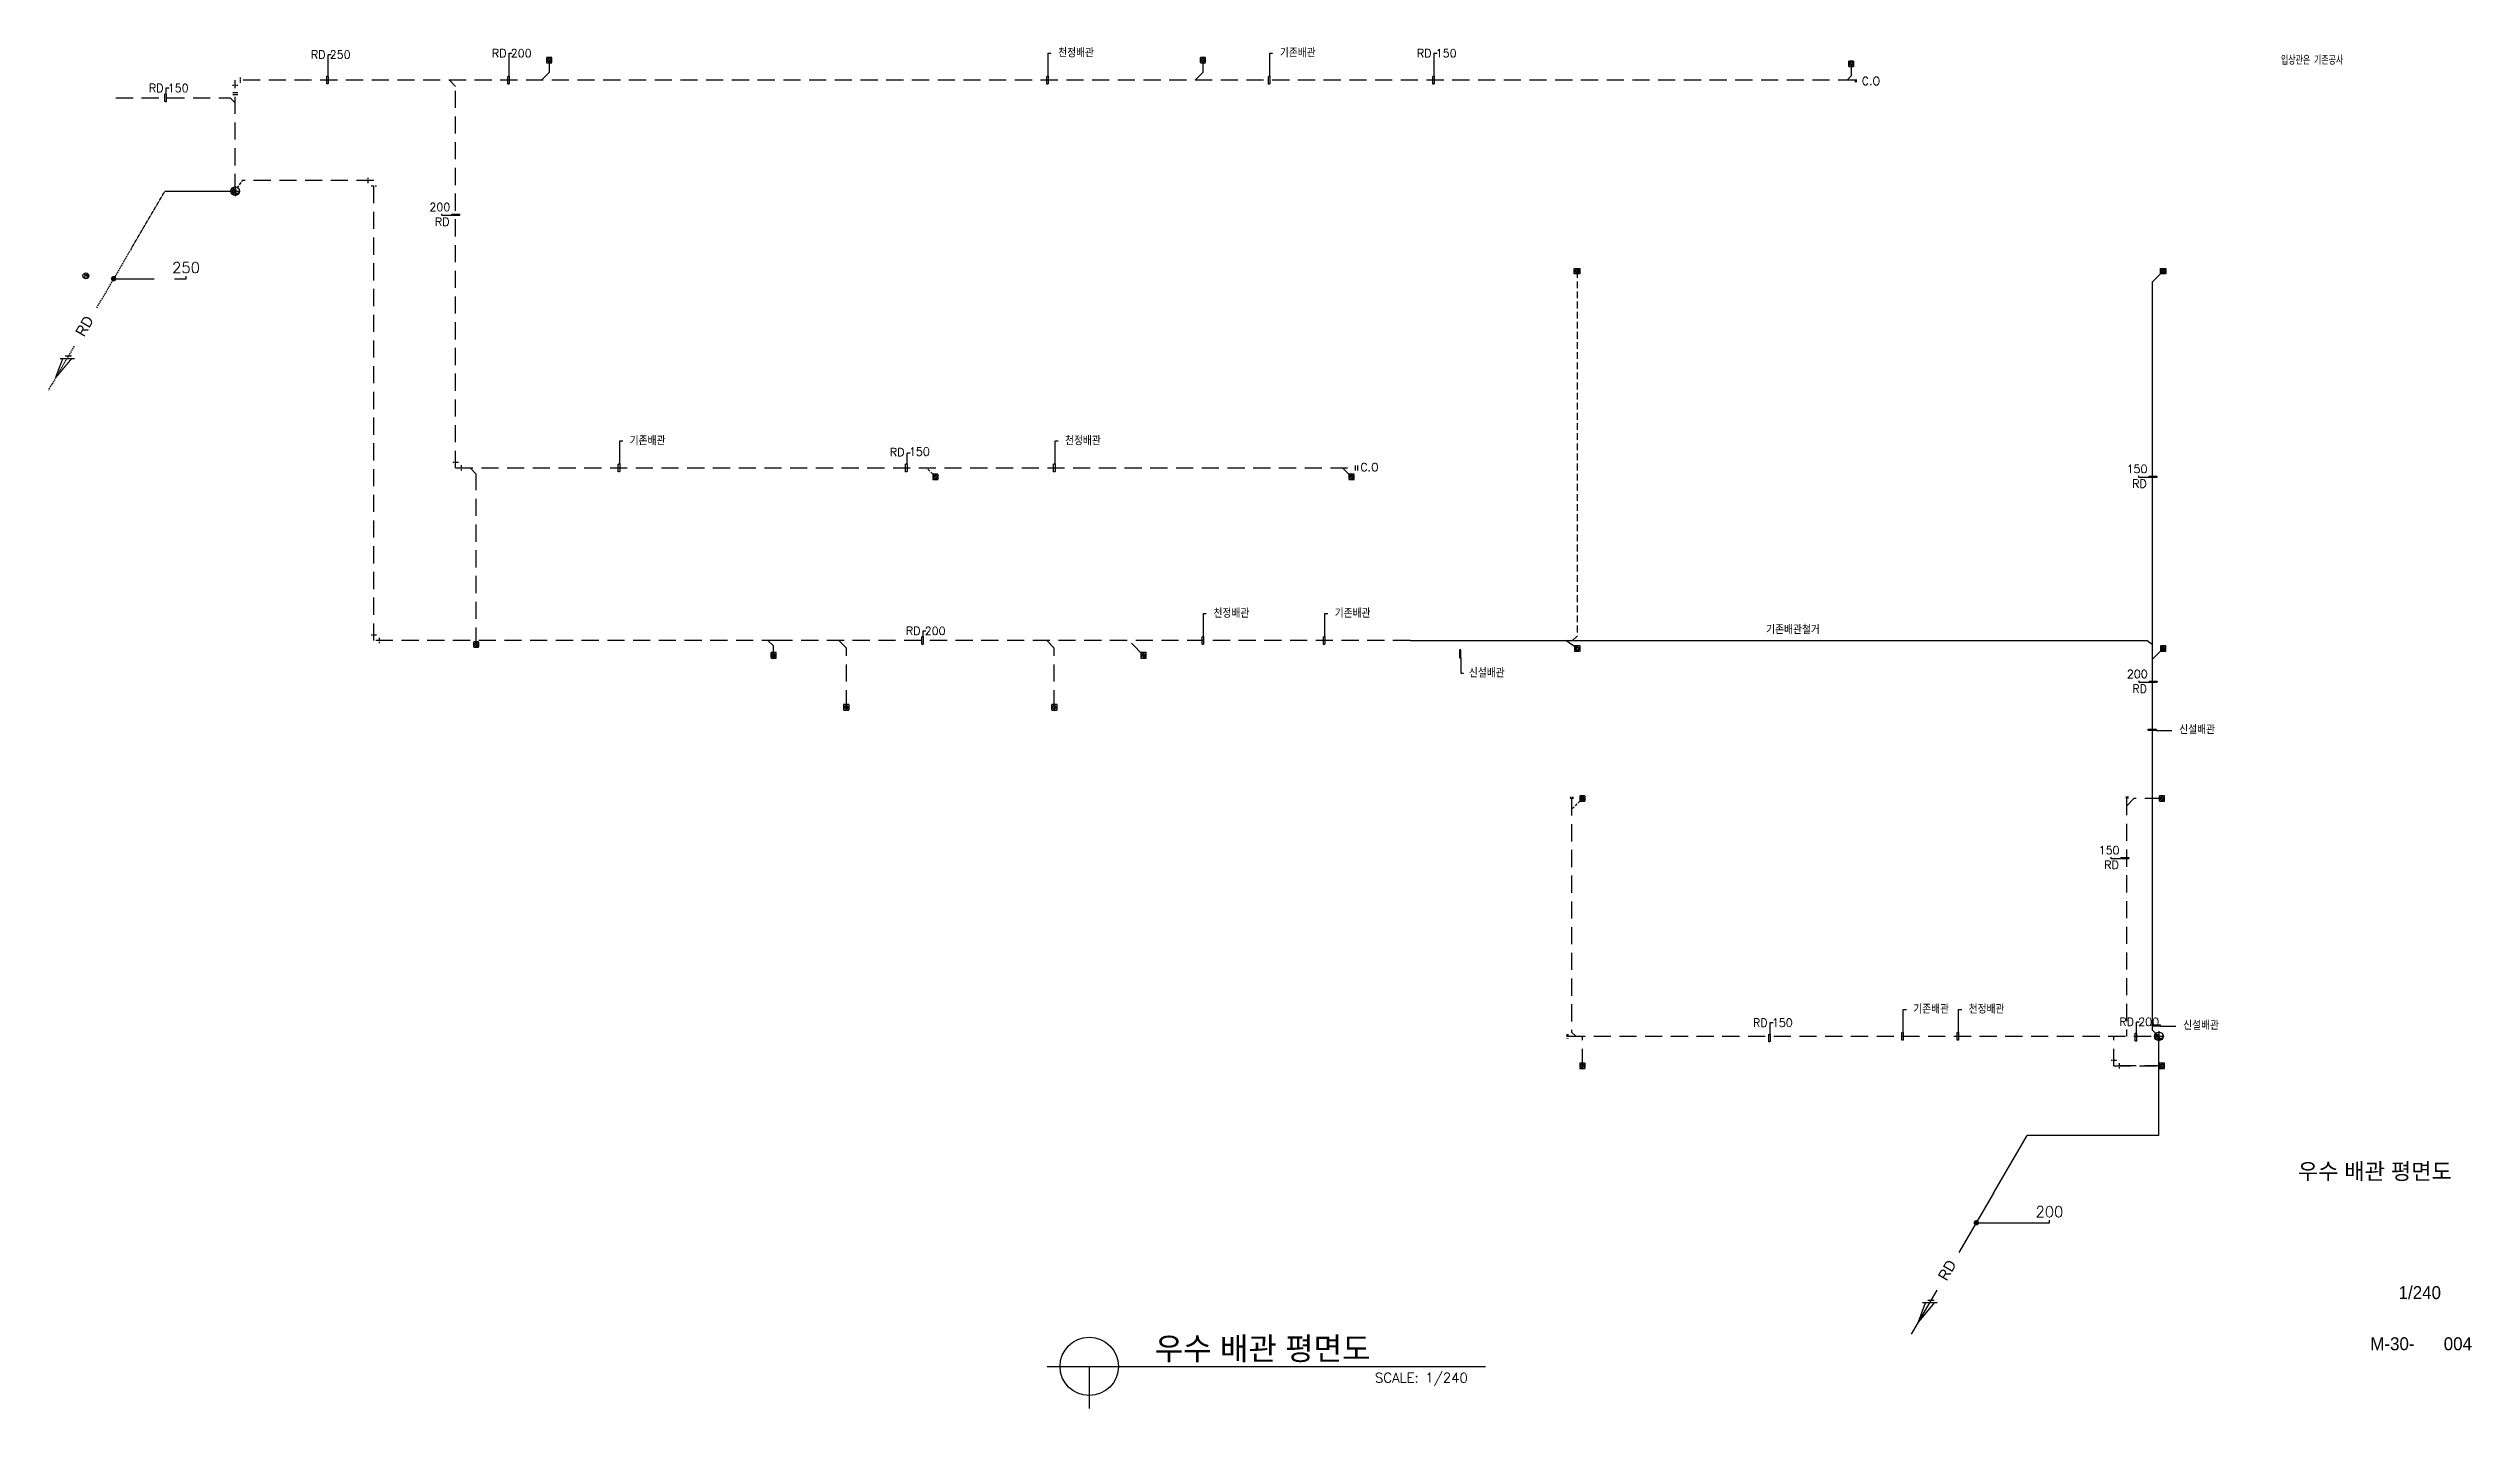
# Model space of a CAD drawing. Header units: millimetres. Extents: x 98929 to 11941380, y 952 to 54154.
# Drawn here: x 336976 to 426679, y 2406 to 52770 of the extents above; entities that cross this region are included whole.
import ezdxf
from ezdxf.enums import TextEntityAlignment as Align

# ---------------------------------------------------------------- set-up
doc = ezdxf.new("R2010")
doc.units = ezdxf.units.MM
for name, pattern in [('DASHED2', [0.375, 0.25, -0.125]), ('HIDDEN2', [4.7625, 3.175, -1.5875]), ('HIDDENX2', [0.75, 0.5, -0.25])]:
    doc.linetypes.add(name, pattern=pattern)
for name, color, linetype in [('5TXT', 7, 'Continuous'), ('7', 7, 'Continuous'), ('ex', 1, 'Continuous'), ('FORM', 7, 'Continuous'), ('R', 15, 'Continuous'), ('RD옥탑', 3, 'Continuous'), ('RD옥탑지붕', 3, 'Continuous'), ('SLEEVE(F)입상B2', 232, 'Continuous'), ('SLEEVE(F)화장실', 232, 'Continuous')]:
    doc.layers.add(name, color=color, linetype=linetype)
doc.styles.add('GHD', font='')
doc.styles.add('SIM', font='simplex_.ttf')
doc.styles.add('굴림', font='simple.shx', dxfattribs={"bigfont": 'whgtxt.shx'})
doc.styles.add('울릉도M', font='HYWULM.TTF')
doc.styles.get('GHD').set_extended_font_data('Dotum')

msp = doc.modelspace()

# ---------------------------------------------------------------- texts
at = {"layer": '5TXT', "color": 7, "linetype": 'HIDDENX2', "style": '굴림'}
for s, p in [('RD', (346962.2, 52542.6, 0)), ('250', (347774.9, 52542.6, 0)), ('RD', (353663.5, 52593.5, 0)), ('200', (354476.3, 52593.5, 0)), ('천정배관', (375018.3, 52593.5, 0)), ('기존배관', (383226, 52593.5, 0)), ('RD', (387907.2, 52593.5, 0)), ('150', (388719.9, 52593.5, 0)), ('RD', (340965, 51304.4, 0)), ('150', (341777.7, 51304.4, 0)), ('C.O', (404444.8, 51564.7, 0)), ('200', (351465.2, 46897.2, 0)), ('RD', (351553.3, 46352.7, 0)), ('기존배관', (359155.8, 38232.2, 0)), ('RD', (368392.8, 37822.4, 0)), ('150', (369216.5, 37840, 0)), ('천정배관', (375271.7, 38232.2, 0)), ('C.O', (385881.1, 37266, 0)), ('천정배관', (380768, 31842.9, 0)), ('기존배관', (385255.7, 31842.9, 0)), ('기존배관철거', (401558.2, 31236.3, 0)), ('RD', (368988.4, 31204.1, 0)), ('200', (369801.1, 31204.1, 0)), ('신설배관', (416518.3, 27532, 0)), ('150', (413262.3, 23081.5, 0)), ('RD', (413350.4, 22537, 0)), ('기존배관', (406675.3, 17185.6, 0)), ('천정배관', (408724.4, 17185.6, 0)), ('RD', (400350.3, 16694.2, 0)), ('150', (401163, 16694.2, 0)), ('RD', (413912.5, 16725.2, 0)), ('200', (414725.2, 16725.2, 0)), ('신설배관', (416665.4, 16583.8, 0)), ('신설배관', (416665.4, 16583.8, 0))]:
    msp.add_text(s, height=300, dxfattribs=at).set_placement(p, align=Align.MIDDLE_CENTER)
at = {"layer": '5TXT', "color": 7, "style": '굴림', "width": 0.7}
msp.add_text('입상관은 기존공사', height=300, dxfattribs=at).set_placement((420776.5, 52358.5, -0.5), align=Align.MIDDLE)
at = {"layer": '5TXT', "color": 7, "linetype": 'HIDDENX2', "style": '굴림'}
for s, height, rotation, p in [('250', 400, 360, (342068.7, 44655.5, 0)), ('신설배관', 300, 0.000047, (390221.5, 29633.4, 0))]:
    msp.add_text(s, height=height, rotation=rotation, dxfattribs=at).set_placement(p, align=Align.MIDDLE_CENTER)
at = {"layer": '5TXT', "color": 2, "style": '굴림'}
msp.add_text('29', height=100, rotation=0.000003, dxfattribs=at).set_placement((338364.8, 44351.9, -1.5), align=Align.MIDDLE_CENTER)
at = {"layer": '5TXT', "color": 7, "style": '굴림'}
for s, p in [('150', (414296.3, 37199.2, 0)), ('RD', (414384.4, 36654.6, 0)), ('200', (414304.8, 29605.9, 0)), ('RD', (414392.9, 29061.3, 0))]:
    msp.add_text(s, height=300, dxfattribs=at).set_placement(p, align=Align.MIDDLE_CENTER)
msp.add_text('200', height=400, rotation=360, dxfattribs=at).set_placement((411053.5, 9695.8, 0), align=Align.MIDDLE_CENTER)
at = {"layer": '7', "style": '울릉도M'}
for s, height, p in [('우수 배관 평면도', 600, (420245.9, 10891.3)), ('1/240', 480, (423977.1, 6459.2)), ('M-30-', 480, (422929.5, 4565.1)), ('004', 480, (425649.5, 4565.1))]:
    msp.add_text(s, height=height, dxfattribs=at).set_placement(p)
at = {"layer": 'FORM', "color": 4, "style": 'GHD'}
msp.add_text('우수 배관 평면도', height=840, dxfattribs=at).set_placement((377931, 4205.6))
at = {"layer": 'FORM', "color": 2, "style": 'SIM'}
msp.add_text('SCALE: 1/240', height=360.001, dxfattribs=at).set_placement((389522.7, 3725.6), align=Align.TOP_RIGHT)
at = {"layer": 'R', "color": 7, "linetype": 'HIDDENX2', "style": '울릉도M'}
msp.add_text('RD', height=400, rotation=60, dxfattribs=at).set_placement((338308.9, 42489.7, 0), align=Align.MIDDLE)
at = {"layer": 'R', "color": 7, "style": '울릉도M'}
msp.add_text('RD', height=400, rotation=60, dxfattribs=at).set_placement((407263.3, 7530.1, 0), align=Align.MIDDLE)

# ---------------------------------------------------------------- blocks, each defined once
blk = doc.blocks.new('*X44')
at = {"color": 0}
for p, q in [((2879.54, 10374.87), (2880.23, 10375.56)), ((2879.58, 10375.36), (2879.76, 10375.54)), ((2879.67, 10374.56), (2880.45, 10375.34)), ((2879.88, 10374.33), (2880.53, 10374.98)), ((2880.16, 10374.17), (2880.71, 10374.71)), ((2880.54, 10374.11), (2881.04, 10374.61))]:
    blk.add_line(p, q, dxfattribs=at)
blk = doc.blocks.new('c-sec')
at = {"color": 1}
for p, q in [((-0.59, 0), (0.61, 0)), ((0, 0.59), (0, -0.58))]:
    blk.add_line(p, q, dxfattribs=at)
at = {"color": 0}
blk.add_circle((0, 0), 0.5, dxfattribs=at)
at = {"color": 1}
for centre, start, end in [((-0.25, 0), 0, 180), ((0.25, 0), 180, 0)]:
    blk.add_arc(centre, 0.25, start, end, dxfattribs=at)
at = {"color": 1, "xscale": 0.5, "yscale": 0.5, "zscale": 0.5}
blk.add_blockref('*X44', (-1440.26, -5187.55), dxfattribs=at)

# ---------------------------------------------------------------- linework, layer by layer
at = {"layer": '5TXT', "color": 2}
msp.add_circle((338361.3, 44351.1), 108.7, dxfattribs=at)
at = {"layer": 'ex', "linetype": 'HIDDENX2', "ltscale": 3000}
for p, q in [((339389.4, 44243.5, 0), (342068.7, 44243.5, 0)), ((342068.7, 44243.5, 0), (342068.7, 44339.5, 0))]:
    msp.add_line(p, q, dxfattribs=at)
at = {"layer": 'ex', "ltscale": 3000}
for p, q in [((408343.9, 9283.9, 0), (411053.5, 9283.9, 0)), ((411053.5, 9283.9, 0), (411053.5, 9379.9, 0))]:
    msp.add_line(p, q, dxfattribs=at)
at = {"layer": 'ex', "linetype": 'HIDDENX2', "ltscale": 3000, "const_width": 100, "elevation": 0}
msp.add_lwpolyline([(339389.4, 44193.5, 1), (339389.4, 44293.5, 1)], format="xyb", close=True, dxfattribs=at)
at = {"layer": 'ex', "ltscale": 3000, "const_width": 100, "elevation": 0}
msp.add_lwpolyline([(408343.9, 9233.9, 1), (408343.9, 9333.9, 1)], format="xyb", close=True, dxfattribs=at)
at = {"layer": 'FORM', "color": 3}
for p, q in [((373944, 3965.6), (390176.5, 3965.6)), ((375504, 3965.6), (375504, 2405.6))]:
    msp.add_line(p, q, dxfattribs=at)
msp.add_circle((375504, 3965.6), 1080, dxfattribs=at)
at = {"layer": 'R', "color": 1, "linetype": 'HIDDENX2'}
for p in [(340032.2, 45341.3, 0), (343885.3, 47470.4, 0)]:
    msp.add_line(p, (341278.8, 47470.4, 0), dxfattribs=at)
at = {"layer": 'R', "color": 2, "linetype": 'HIDDENX2'}
for p, q in [((337829.1, 41282.1, 0), (337245, 40581, 0)), ((337245, 40581, 0), (337511.6, 41282.1, 0)), ((337936.7, 41282.1, 0), (337404, 41282.1, 0)), ((337825.4, 41370.2, 0), (337593, 41370.2, 0))]:
    msp.add_line(p, q, dxfattribs=at)
at = {"layer": 'R', "color": 1}
for p, q in [((415104.5, 12510.8, 0), (415104.5, 16188.8, 0)), ((408986.6, 10381.7, 0), (410233.2, 12510.8, 0)), ((415104.5, 12510.8, 0), (410233.2, 12510.8, 0))]:
    msp.add_line(p, q, dxfattribs=at)
at = {"layer": 'R', "color": 2, "linetype": 'Continuous'}
for p, q in [((406783.5, 6322.5, 0), (406199.5, 5621.4, 0)), ((406199.5, 5621.4, 0), (406466.1, 6322.5, 0)), ((406891.1, 6322.5, 0), (406358.5, 6322.5, 0)), ((406779.9, 6410.6, 0), (406547.5, 6410.6, 0))]:
    msp.add_line(p, q, dxfattribs=at)
at = {"layer": 'RD옥탑', "color": 1, "linetype": 'HIDDENX2'}
for p, q in [((341331.1, 51093.6, 0), (341331.1, 51307.1, 0)), ((341331.1, 51307.1, 0), (341444.2, 51307.1, 0))]:
    msp.add_line(p, q, dxfattribs=at)
at = {"layer": 'RD옥탑', "color": 2, "linetype": 'HIDDENX2'}
for p, q in [((343783.2, 51140.1, 0), (343983.2, 51140.1, 0)), ((343783.2, 51060.1, 0), (343983.2, 51060.1, 0))]:
    msp.add_line(p, q, dxfattribs=at)
at = {"layer": 'RD옥탑', "color": 1, "linetype": 'HIDDENX2', "elevation": 0}
msp.add_lwpolyline([(341280.8, 51093.6), (341331.1, 51093.6), (341331.1, 50799.3), (341280.8, 50799.3)], close=True, dxfattribs=at)
at = {"layer": 'RD옥탑지붕', "color": 1, "linetype": 'HIDDENX2'}
for p, q in [((347328.1, 51745.7, 0), (347328.1, 52545.3, 0)), ((347328.1, 52545.3, 0), (347441.2, 52545.3, 0)), ((347328.4, 51745.7, 0), (347328.4, 52545.3, 0)), ((347328.4, 52545.3, 0), (347441.4, 52545.3, 0)), ((354029.7, 51743.8, 0), (354029.7, 52596.2, 0)), ((354029.7, 52596.2, 0), (354142.8, 52596.2, 0)), ((373985.2, 51743.8, 0), (373985.2, 52596.2, 0)), ((373985.2, 52596.2, 0), (374098.2, 52596.2, 0)), ((382192.8, 51743.8, 0), (382192.8, 52596.2, 0)), ((382192.8, 52596.2, 0), (382305.9, 52596.2, 0)), ((388273.3, 51743.8, 0), (388273.3, 52596.2, 0)), ((388273.3, 52596.2, 0), (388386.4, 52596.2, 0)), ((351534.9, 46580.8, 0), (351534.9, 46650.9, 0)), ((351902.7, 46580.8, 0), (351534.9, 46580.8, 0)), ((358122.6, 37382.5, 0), (358122.6, 38234.9, 0)), ((358122.6, 38234.9, 0), (358235.7, 38234.9, 0)), ((368759.6, 37382.5, 0), (368759.6, 37791.7, 0)), ((368759.6, 37791.7, 0), (368872.7, 37791.7, 0)), ((374238.5, 37382.5, 0), (374238.5, 38234.9, 0)), ((374238.5, 38234.9, 0), (374351.6, 38234.9, 0)), ((414366, 36882.8, 0), (414366, 36952.8, 0)), ((414733.8, 36882.8, 0), (414366, 36882.8, 0)), ((379734.9, 30993.2, 0), (379734.9, 31845.6, 0)), ((379734.9, 31845.6, 0), (379847.9, 31845.6, 0)), ((384222.6, 30993.2, 0), (384222.6, 31845.6, 0)), ((384222.6, 31845.6, 0), (384335.6, 31845.6, 0)), ((369354.6, 30993.2, 0), (369354.6, 31206.8, 0)), ((369354.6, 31206.8, 0), (369467.6, 31206.8, 0)), ((389264.4, 30206.8, 0), (389264.4, 29630.8, 0)), ((389264.4, 29630.8, 0), (389377.5, 29630.8, 0)), ((414374.5, 29289.5, 0), (414374.5, 29359.6, 0)), ((414742.3, 29289.5, 0), (414374.5, 29289.5, 0)), ((415007.4, 27515.2, 0), (415583.5, 27515.2, 0)), ((413332, 22765.2, 0), (413332, 22835.2, 0)), ((413699.8, 22765.2, 0), (413332, 22765.2, 0)), ((405642.2, 16335.9, 0), (405642.2, 17188.3, 0)), ((405642.2, 17188.3, 0), (405755.2, 17188.3, 0)), ((407691.2, 16335.9, 0), (407691.2, 17188.3, 0)), ((407691.2, 17188.3, 0), (407804.3, 17188.3, 0)), ((400716.5, 16274, 0), (400716.5, 16696.9, 0)), ((400716.5, 16696.9, 0), (400829.6, 16696.9, 0)), ((414278.6, 16305, 0), (414278.6, 16727.8, 0)), ((414278.6, 16727.8, 0), (414391.7, 16727.8, 0)), ((415154.5, 16567.1, 0), (415730.6, 16567.1, 0)), ((415154.5, 16567.1, 0), (415730.6, 16567.1, 0))]:
    msp.add_line(p, q, dxfattribs=at)
at = {"layer": 'RD옥탑지붕', "linetype": 'HIDDEN2', "lineweight": -3, "ltscale": 200}
for p, q in [((355513.2, 52336.1, 0), (355513.2, 51883, 0)), ((379713.2, 52336.1, 0), (379713.2, 51883, 0)), ((403716.9, 52202.9, 0), (403716.9, 51749.8, 0)), ((403868.6, 51596.7, 0), (343883.2, 51596.7, 0)), ((343883.2, 47487.4, 0), (343883.2, 51596.7, 0)), ((352049.8, 51364.7, 0), (351817.8, 51596.7, 0)), ((352049.8, 37235.4, 0), (352049.8, 51364.7, 0)), ((355226.9, 51596.7, 0), (355513.2, 51883, 0)), ((379426.9, 51596.7, 0), (379713.2, 51883, 0)), ((403563.8, 51596.7, 0), (403716.9, 51749.8, 0)), ((339470.3, 50936.8, 0), (343706.4, 50936.8, 0)), ((343883.2, 50760.1, 0), (343706.4, 50936.8, 0)), ((343883.2, 47488.2, 0), (343883.2, 51060.1, 0)), ((349016.5, 47879.5, 0), (344151.8, 47877.4, 0)), ((349016.5, 30846.1, 0), (349016.5, 47879.5, 0)), ((352049.8, 37235.4, 0), (385368.7, 37235.4, 0)), ((352813.2, 37003.4, 0), (352581.2, 37235.4, 0)), ((352813.2, 30696.1, 0), (352813.2, 37003.4, 0)), ((385213.2, 36906.1, 0), (384883.8, 37235.4, 0)), ((364016.5, 30846.1, 0), (349016.5, 30846.1, 0)), ((363813.2, 30642.9, 0), (363610, 30846.1, 0)), ((363813.2, 30296.1, 0), (363813.2, 30642.9, 0)), ((387384.9, 30846.1, 0), (364016.5, 30846.1, 0)), ((366513.2, 30562.9, 0), (366229.9, 30846.1, 0)), ((366513.2, 28370.8, 0), (366513.2, 30562.9, 0)), ((374213.2, 30562.9, 0), (373929.9, 30846.1, 0)), ((374213.2, 28370.8, 0), (374213.2, 30562.9, 0)), ((377513.1, 30296.1, 0), (376963.1, 30846.1, 0)), ((393360.3, 24996.1, 0), (393360.3, 16347.6, 0)), ((413902.3, 25010.1, 0), (413902.3, 16188.8, 0)), ((414182.5, 24996.1, 0), (413902.3, 24715.8, 0)), ((415215.1, 24996.1, 0), (414182.5, 24996.1, 0)), ((393227.2, 16188.8, 0), (415104.5, 16188.8, 0)), ((393360.3, 16347.6, 0), (393519.1, 16188.8, 0)), ((393763.2, 15096.1, 0), (393763.2, 16188.8, 0)), ((413433.4, 15096.1, 0), (413433.4, 16188.8, 0)), ((415215.1, 15096.1, 0), (413433.4, 15096.1, 0)), ((413433.4, 15096.1, 0), (415215.1, 15096.1, 0))]:
    msp.add_line(p, q, dxfattribs=at)
at = {"layer": 'RD옥탑지붕', "color": 2, "linetype": 'HIDDENX2', "ltscale": 100}
for p, q in [((343983.2, 51396.7, 0), (343783.2, 51396.7, 0)), ((344083.2, 51496.7, 0), (344083.2, 51696.7, 0)), ((393436.5, 25036.1, 0), (393284.1, 25036.1, 0)), ((393436.5, 24996.1, 0), (393284.1, 24996.1, 0))]:
    msp.add_line(p, q, dxfattribs=at)
at = {"layer": 'RD옥탑지붕', "color": 2, "linetype": 'HIDDENX2', "ltscale": 200}
for p, q in [((403868.6, 51520.5, 0), (403868.6, 51672.8, 0)), ((403908.6, 51520.5, 0), (403908.6, 51672.8, 0)), ((348816.5, 47779.5, 0), (348816.5, 47979.5, 0)), ((348916.5, 47679.5, 0), (349116.5, 47679.5, 0)), ((352149.8, 37435.4, 0), (351949.8, 37435.4, 0)), ((352249.8, 37335.4, 0), (352249.8, 37135.4, 0)), ((349116.5, 31046.1, 0), (348916.5, 31046.1, 0)), ((349216.5, 30946.1, 0), (349216.5, 30746.1, 0)), ((413978.4, 25050.1, 0), (413826.1, 25050.1, 0)), ((413978.4, 25010.1, 0), (413826.1, 25010.1, 0)), ((393187.2, 16265, 0), (393187.2, 16112.6, 0)), ((393227.2, 16265, 0), (393227.2, 16112.6, 0)), ((413533.4, 15296.1, 0), (413333.4, 15296.1, 0)), ((413633.4, 15196.1, 0), (413633.4, 14996.1, 0))]:
    msp.add_line(p, q, dxfattribs=at)
at = {"layer": 'RD옥탑지붕', "linetype": 'HIDDENX2', "ltscale": 200}
for p, q in [((343885.3, 47470.4, 0), (344151.8, 47877.4, 0)), ((369813.2, 36906.1, 0), (369483.8, 37235.4, 0))]:
    msp.add_line(p, q, dxfattribs=at)
at = {"layer": 'RD옥탑지붕', "linetype": 'HIDDENX2', "ltscale": 100}
for p, q in [((340032.2, 45341.3, 0), (338746.7, 43145.7, 0)), ((337927.6, 41746.8, 0), (336975.6, 40120.9, 0))]:
    msp.add_line(p, q, dxfattribs=at)
at = {"layer": 'RD옥탑지붕', "linetype": 'DASHED2', "ltscale": 1000}
for p, q in [((393563.4, 44521.1, 0), (393563.4, 31008.4, 0)), ((393563.4, 31008.4, 0), (393401.1, 30846.1, 0))]:
    msp.add_line(p, q, dxfattribs=at)
at = {"layer": 'RD옥탑지붕', "ltscale": 100}
for p, q in [((415263.2, 44521.1, 0), (414860.3, 44118.2, 0)), ((415263.2, 30546.1, 0), (414860.3, 30143.3, 0)), ((414860.3, 16433.8, 0), (415104.5, 16189.6, 0)), ((408986.6, 10381.7, 0), (407701.1, 8186.1, 0)), ((406882, 6787.2, 0), (405930.1, 5161.3, 0))]:
    msp.add_line(p, q, dxfattribs=at)
at = {"layer": 'RD옥탑지붕', "linetype": 'Continuous', "lineweight": -3}
for p, q in [((414860.3, 44118.2, 0), (414860.3, 16433.8, 0)), ((393554.6, 30566.1, 0), (393149.6, 30846.1, 0)), ((414672.3, 30846.1, 0), (414860.3, 30715.9, 0))]:
    msp.add_line(p, q, dxfattribs=at)
at = {"layer": 'RD옥탑지붕', "color": 2, "linetype": 'HIDDENX2', "ltscale": 30}
for p, q in [((385368.7, 37135.4, 0), (385368.7, 37335.4, 0)), ((385448.7, 37135.4, 0), (385448.7, 37335.4, 0))]:
    msp.add_line(p, q, dxfattribs=at)
at = {"layer": 'RD옥탑지붕', "color": 3, "linetype": 'Continuous', "lineweight": -3}
msp.add_line((387384.9, 30846.1, 0), (393401.1, 30846.1), dxfattribs=at)
at = {"layer": 'RD옥탑지붕', "color": 6, "linetype": 'Continuous', "lineweight": -3}
msp.add_line((393401.1, 30846.1), (414672.3, 30846.1, 0), dxfattribs=at)
at = {"layer": 'RD옥탑지붕', "linetype": 'HIDDEN2', "lineweight": -3, "ltscale": 30}
msp.add_line((393763.2, 24996.1, 0), (393360.3, 24593.2, 0), dxfattribs=at)
at = {"layer": 'RD옥탑지붕', "color": 1, "linetype": 'HIDDENX2', "elevation": 0}
for points in [[(347277.7, 51745.7), (347328.1, 51745.7), (347328.1, 51455.4), (347277.7, 51455.4)], [(347278, 51745.7), (347328.4, 51745.7), (347328.4, 51455.4), (347278, 51455.4)], [(353979.3, 51743.8), (354029.7, 51743.8), (354029.7, 51449.6), (353979.3, 51449.6)], [(373934.8, 51743.8), (373985.2, 51743.8), (373985.2, 51449.6), (373934.8, 51449.6)], [(382142.4, 51743.8), (382192.8, 51743.8), (382192.8, 51449.6), (382142.4, 51449.6)], [(388223, 51743.8), (388273.3, 51743.8), (388273.3, 51449.6), (388223, 51449.6)], [(351902.7, 46580.8), (351902.7, 46631.2), (352196.9, 46631.2), (352196.9, 46580.8)], [(358072.2, 37382.5), (358122.6, 37382.5), (358122.6, 37088.3), (358072.2, 37088.3)], [(368709.2, 37382.5), (368759.6, 37382.5), (368759.6, 37088.3), (368709.2, 37088.3)], [(374188.2, 37382.5), (374238.5, 37382.5), (374238.5, 37088.3), (374188.2, 37088.3)], [(414733.8, 36882.8), (414733.8, 36933.2), (415028, 36933.2), (415028, 36882.8)], [(369304.2, 30993.2), (369354.6, 30993.2), (369354.6, 30699), (369304.2, 30699)], [(379684.5, 30993.2), (379734.9, 30993.2), (379734.9, 30699), (379684.5, 30699)], [(384172.2, 30993.2), (384222.6, 30993.2), (384222.6, 30699), (384172.2, 30699)], [(389214, 30206.8), (389264.4, 30206.8), (389264.4, 30501), (389214, 30501)], [(414742.3, 29289.5), (414742.3, 29339.9), (415036.5, 29339.9), (415036.5, 29289.5)], [(415007.4, 27565.6), (415007.4, 27515.2), (414713.2, 27515.2), (414713.2, 27565.6)], [(413699.8, 22765.2), (413699.8, 22815.6), (413994, 22815.6), (413994, 22765.2)], [(400666.1, 16274), (400716.5, 16274), (400716.5, 15979.8), (400666.1, 15979.8)], [(405591.8, 16335.9), (405642.2, 16335.9), (405642.2, 16041.7), (405591.8, 16041.7)], [(407640.9, 16335.9), (407691.2, 16335.9), (407691.2, 16041.7), (407640.9, 16041.7)], [(414228.3, 16305), (414278.6, 16305), (414278.6, 16010.8), (414228.3, 16010.8)], [(415154.5, 16617.5), (415154.5, 16567.1), (414860.3, 16567.1), (414860.3, 16617.5)], [(415154.5, 16617.5), (415154.5, 16567.1), (414860.3, 16567.1), (414860.3, 16617.5)]]:
    msp.add_lwpolyline(points, close=True, dxfattribs=at)
at = {"layer": 'SLEEVE(F)화장실', "linetype": 'HIDDENX2'}
for p, q in [((355447.3, 52310.2, 0), (355539, 52401.9, 0)), ((355579, 52361.9, 0), (355487.3, 52270.2, 0)), ((379647.3, 52310.2, 0), (379739, 52401.9, 0)), ((379779, 52361.9, 0), (379687.3, 52270.2, 0)), ((403651.1, 52177.1, 0), (403742.7, 52268.7, 0)), ((403782.7, 52228.7, 0), (403691.1, 52137.1, 0)), ((369747.3, 36880.2, 0), (369839, 36971.9, 0)), ((369879, 36931.9, 0), (369787.3, 36840.2, 0)), ((385147.3, 36880.2, 0), (385239, 36971.9, 0)), ((385279, 36931.9, 0), (385187.3, 36840.2, 0)), ((352747.3, 30670.2, 0), (352839, 30761.9, 0)), ((352879, 30721.9, 0), (352787.3, 30630.2, 0)), ((393508.8, 30520.2, 0), (393600.4, 30611.9, 0)), ((393640.4, 30571.9, 0), (393548.8, 30480.2, 0)), ((363747.4, 30270.2, 0), (363839.1, 30361.9, 0)), ((363879.1, 30321.9, 0), (363787.4, 30230.2, 0)), ((377447.3, 30270.2, 0), (377539, 30361.9, 0)), ((377579, 30321.9, 0), (377487.3, 30230.2, 0)), ((366447.3, 28345, 0), (366539, 28436.7, 0)), ((366579, 28396.7, 0), (366487.3, 28305, 0)), ((374147.3, 28345, 0), (374239, 28436.7, 0)), ((374279, 28396.7, 0), (374187.3, 28305, 0)), ((393697.3, 24970.2, 0), (393789, 25061.9, 0)), ((393829, 25021.9, 0), (393737.3, 24930.2, 0)), ((415149.3, 24970.2, 0), (415240.9, 25061.9, 0)), ((415280.9, 25021.9, 0), (415189.3, 24930.2, 0)), ((393697.3, 15070.2, 0), (393789, 15161.9, 0)), ((393829, 15121.9, 0), (393737.3, 15030.2, 0)), ((415149.3, 15070.2, 0), (415240.9, 15161.9, 0)), ((415280.9, 15121.9, 0), (415189.3, 15030.2, 0))]:
    msp.add_line(p, q, dxfattribs=at)
at = {"layer": 'SLEEVE(F)화장실'}
for p, q in [((393497.6, 44546.9, 0), (393589.2, 44455.2, 0)), ((393629.2, 44495.2, 0), (393537.6, 44586.9, 0)), ((415197.3, 44546.9, 0), (415289, 44455.2, 0)), ((415329, 44495.2, 0), (415237.3, 44586.9, 0)), ((415197.3, 30520.3, 0), (415289, 30612, 0)), ((415329, 30572, 0), (415237.3, 30480.3, 0))]:
    msp.add_line(p, q, dxfattribs=at)
at = {"layer": 'SLEEVE(F)화장실', "linetype": 'HIDDENX2', "elevation": 0}
for points in [[(355413.2, 52236.1), (355613.2, 52236.1), (355613.2, 52436.1), (355413.2, 52436.1)], [(379613.2, 52236.1), (379813.2, 52236.1), (379813.2, 52436.1), (379613.2, 52436.1)], [(403616.9, 52102.9), (403816.9, 52102.9), (403816.9, 52302.9), (403616.9, 52302.9)], [(369713.2, 36806.1), (369913.2, 36806.1), (369913.2, 37006.1), (369713.2, 37006.1)], [(385113.2, 36806.1), (385313.2, 36806.1), (385313.2, 37006.1), (385113.2, 37006.1)], [(352713.2, 30596.1), (352913.2, 30596.1), (352913.2, 30796.1), (352713.2, 30796.1)], [(393474.6, 30446.1), (393674.6, 30446.1), (393674.6, 30646.1), (393474.6, 30646.1)], [(363713.2, 30196.1), (363913.2, 30196.1), (363913.2, 30396.1), (363713.2, 30396.1)], [(377413.1, 30196.1), (377613.1, 30196.1), (377613.1, 30396.1), (377413.1, 30396.1)], [(366413.2, 28270.8), (366613.2, 28270.8), (366613.2, 28470.8), (366413.2, 28470.8)], [(374113.2, 28270.8), (374313.2, 28270.8), (374313.2, 28470.8), (374113.2, 28470.8)], [(393663.2, 24896.1), (393863.2, 24896.1), (393863.2, 25096.1), (393663.2, 25096.1)], [(415115.1, 24896.1), (415315.1, 24896.1), (415315.1, 25096.1), (415115.1, 25096.1)], [(393663.2, 14996.1), (393863.2, 14996.1), (393863.2, 15196.1), (393663.2, 15196.1)], [(415115.1, 14996.1), (415315.1, 14996.1), (415315.1, 15196.1), (415115.1, 15196.1)]]:
    msp.add_lwpolyline(points, close=True, dxfattribs=at)
at = {"layer": 'SLEEVE(F)화장실', "elevation": 0}
for points in [[(393463.4, 44621.1), (393663.4, 44621.1), (393663.4, 44421.1), (393463.4, 44421.1)], [(415163.2, 44621.1), (415363.2, 44621.1), (415363.2, 44421.1), (415163.2, 44421.1)], [(415163.2, 30446.1), (415363.2, 30446.1), (415363.2, 30646.1), (415163.2, 30646.1)]]:
    msp.add_lwpolyline(points, close=True, dxfattribs=at)
at = {"layer": 'SLEEVE(F)화장실', "linetype": 'HIDDENX2'}
for centre in [(355513.2, 52336.1, 0), (379713.2, 52336.1, 0), (403716.9, 52202.9, 0), (369813.2, 36906.1, 0), (385213.2, 36906.1, 0), (352813.2, 30696.1, 0), (393574.6, 30546.1, 0), (363813.2, 30296.1, 0), (377513.1, 30296.1, 0), (366513.2, 28370.8, 0), (374213.2, 28370.8, 0), (393763.2, 24996.1, 0), (415215.1, 24996.1, 0), (393763.2, 15096.1, 0), (415215.1, 15096.1, 0)]:
    msp.add_circle(centre, 70.7, dxfattribs=at)
at = {"layer": 'SLEEVE(F)화장실'}
for centre in [(393563.4, 44521.1, 0), (415263.2, 44521.1, 0), (415263.2, 30546.1, 0)]:
    msp.add_circle(centre, 70.7, dxfattribs=at)

# ---------------------------------------------------------------- block references
at = {"layer": 'SLEEVE(F)입상B2', "linetype": 'HIDDENX2', "xscale": 318.5, "yscale": 318.5, "zscale": 318.5}
msp.add_blockref('c-sec', (343883.2, 47487.4, 0), dxfattribs=at)
at = {"layer": 'SLEEVE(F)입상B2', "linetype": 'Continuous', "xscale": 318.5, "yscale": 318.5, "zscale": 318.5}
msp.add_blockref('c-sec', (415104.5, 16188.8, 0), dxfattribs=at)

msp.set_redraw_order([(e.dxf.handle, doc.entitydb.next_handle()) for e in msp.query("TEXT MTEXT ATTDEF DIMENSION ARC_DIMENSION")])  # texts and dimensions are drawn at this point

doc.saveas('drawing.dxf')
